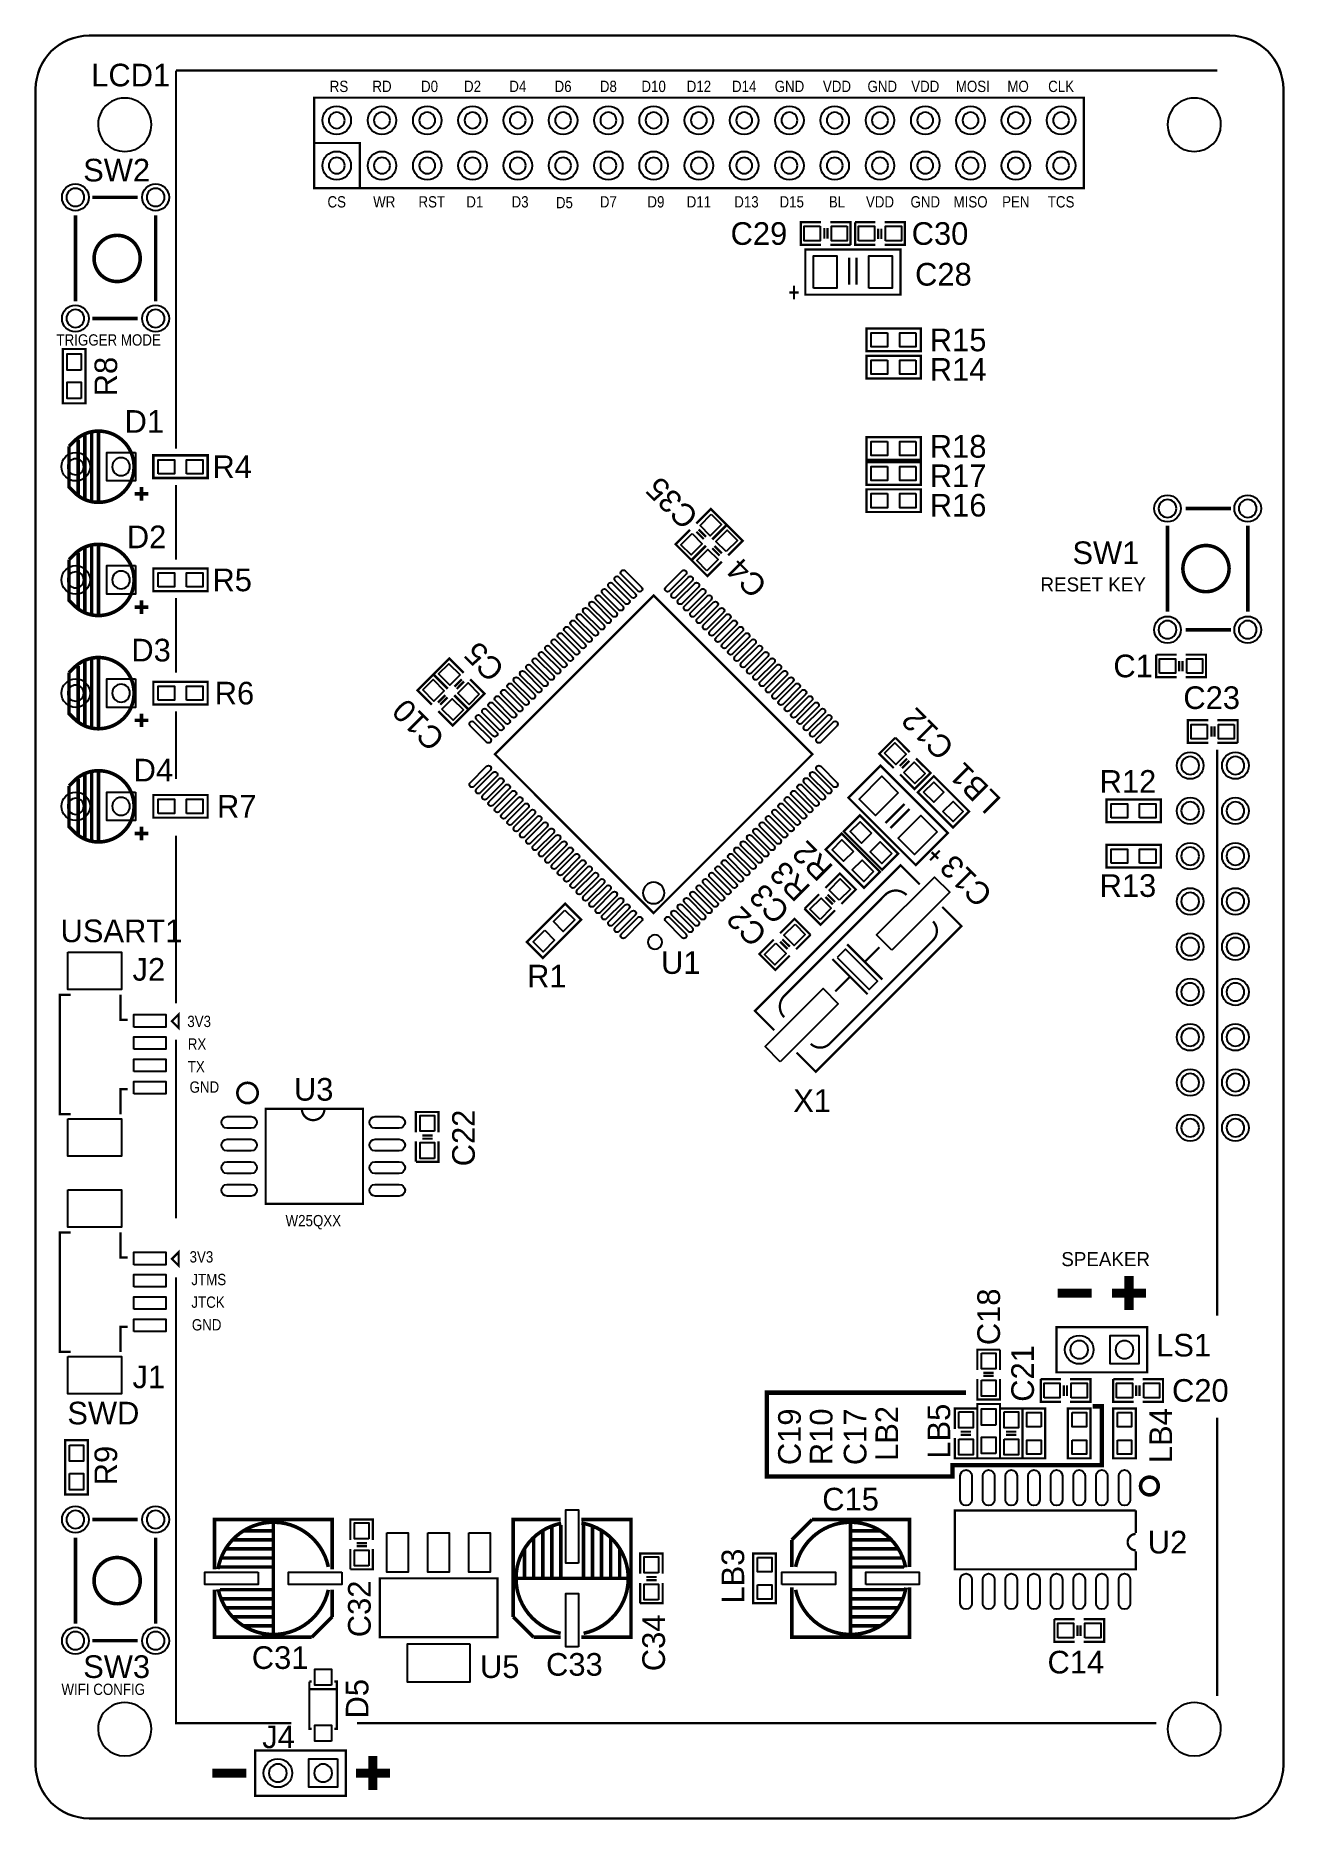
# Model space of a CAD drawing. Extents: x 0 to 70, y 0 to 100.
import ezdxf
from ezdxf.enums import TextEntityAlignment as Align

# ---------------------------------------------------------------- set-up
doc = ezdxf.new("R2010")
doc.units = 0
for name, color, linetype in [('BG_OUTLINE', 6, 'CONTINUOUS'), ('BO_SILKSCREEN_TOP', 7, 'CONTINUOUS'), ('PG_SILKSCREEN_TOP', 7, 'CONTINUOUS'), ('PIN_TOP', 12, 'CONTINUOUS'), ('RE_DISPLAY_TOP', 142, 'CONTINUOUS'), ('RE_SILKSCREEN_TOP', 7, 'CONTINUOUS')]:
    doc.layers.add(name, color=color, linetype=linetype)

msp = doc.modelspace()

# ---------------------------------------------------------------- texts
at = {"layer": 'BO_SILKSCREEN_TOP'}
for s, height, width, p in [('TRIGGER MODE', 0.635, 0.88, (1.1684, 82.6135)), ('USART1', 1.27, 1.02, (1.397, 49.149)), ('3V3', 0.635, 0.88, (8.509, 44.3865)), ('RX', 0.635, 0.88, (8.5344, 43.1165)), ('TX', 0.635, 0.88, (8.5344, 41.8465)), ('GND', 0.635, 0.88, (8.636, 40.7035)), ('W25QXX', 0.635, 0.88, (14.0208, 33.2105)), ('3V3', 0.635, 0.88, (8.636, 31.1785)), ('JTMS', 0.635, 0.88, (8.7376, 29.9085)), ('JTCK', 0.635, 0.88, (8.7376, 28.6385)), ('GND', 0.635, 0.88, (8.763, 27.3685)), ('SWD', 1.27, 1.02, (1.778, 22.098)), ('WIFI CONFIG', 0.635, 0.88, (1.4478, 6.9215))]:
    msp.add_text(s, height=height, dxfattribs=dict(at, width=width)).set_placement(p)
for s, p in [('RESET KEY', (56.3753, 68.8213)), ('SPEAKER', (57.5437, 30.9753))]:
    msp.add_text(s, height=0.7874, dxfattribs=at).set_placement(p)
at = {"layer": 'PG_SILKSCREEN_TOP', "width": 0.88}
for s, p in [('RS', (17.018, 96.8375)), ('RD', (19.431, 96.8375)), ('D0', (22.098, 96.8375)), ('D2', (24.511, 96.8375)), ('D4', (27.051, 96.8375)), ('D6', (29.591, 96.8375)), ('D8', (32.131, 96.8375)), ('D10', (34.671, 96.8375)), ('D12', (37.211, 96.8375)), ('D14', (39.751, 96.8375)), ('GND', (42.291, 96.8375)), ('VDD', (44.958, 96.8375)), ('GND', (47.498, 96.8375)), ('VDD', (49.911, 96.8375)), ('MOSI', (52.578, 96.8375)), ('MO', (55.118, 96.8375)), ('CLK', (57.531, 96.8375)), ('CS', (16.891, 90.3605)), ('RST', (22.225, 90.3605)), ('D3', (27.178, 90.3605)), ('D9', (34.798, 90.3605)), ('D13', (39.878, 90.3605)), ('GND', (49.911, 90.3605)), ('MISO', (52.451, 90.3605)), ('TCS', (57.531, 90.3605)), ('WR', (19.558, 90.3605)), ('D1', (24.638, 90.3605)), ('D5', (29.66466, 90.31732)), ('D7', (32.131, 90.3605)), ('D11', (37.211, 90.3605)), ('D15', (42.418, 90.3605)), ('BL', (44.958, 90.3605)), ('VDD', (47.371, 90.3605)), ('PEN', (54.991, 90.3605))]:
    msp.add_text(s, height=0.635, dxfattribs=at).set_placement(p, align=Align.CENTER)
at = {"layer": 'RE_SILKSCREEN_TOP', "width": 1.02}
for s, p in [('LCD1', (5.334, 97.155)), ('C28', (50.927, 85.979)), ('D1', (6.096, 77.724)), ('D2', (6.223, 71.247)), ('D3', (6.477, 64.897)), ('D4', (6.604, 58.166)), ('J2', (6.35, 46.99)), ('U1', (36.195, 47.371)), ('X1', (43.561, 39.624)), ('J1', (6.35, 24.13)), ('C15', (45.72, 17.272)), ('U2', (63.5, 14.859)), ('C31', (13.716, 8.382)), ('U5', (26.035, 7.874)), ('C33', (30.226, 8.001))]:
    msp.add_text(s, height=1.27, dxfattribs=at).set_placement(p, align=Align.CENTER)
for s, p in [('SW2', (2.667, 91.821)), ('C29', (38.989, 88.265)), ('C30', (49.149, 88.265)), ('R15', (50.165, 82.296)), ('R14', (50.165, 80.645)), ('R18', (50.165, 76.327)), ('R4', (9.9187, 75.184)), ('R17', (50.165, 74.676)), ('R16', (50.165, 73.025)), ('SW1', (58.166, 70.358)), ('R5', (9.9187, 68.834)), ('C1', (60.4647, 64.008)), ('R6', (10.0457, 62.484)), ('C23', (64.389, 62.23)), ('R12', (59.69, 57.531)), ('R7', (10.1727, 56.134)), ('R13', (59.69, 51.689)), ('R1', (27.5717, 46.609)), ('U3', (14.4907, 40.259)), ('LS1', (62.865, 25.908)), ('C20', (63.754, 23.368)), ('SW3', (2.667, 7.874)), ('C14', (56.769, 8.128)), ('J4', (12.7127, 3.937))]:
    msp.add_text(s, height=1.27, dxfattribs=at).set_placement(p)
for s, rotation, p in [('R8', 90, (4.572, 79.7687)), ('C35', 135, (37.26688, 73.10628)), ('C4', 135, (41.12768, 69.24548)), ('C5', 135, (26.39314, 64.54648)), ('C10', 135, (23.04288, 60.66028)), ('C12', 135, (51.61788, 60.15228)), ('R2', 135, (44.81068, 53.37048)), ('R3', 135, (43.54068, 52.22748)), ('C3', 135, (42.39514, 50.95748)), ('C2', 135, (41.12514, 49.68748)), ('C22', 90, (24.638, 36.576)), ('C18', 90, (54.102, 26.543)), ('C21', 90, (56.007, 23.368)), ('C19', 90, (42.926, 19.812)), ('R10', 90, (44.704, 19.812)), ('C17', 90, (46.609, 19.812)), ('R9', 90, (4.572, 18.6817)), ('C32', 90, (18.796, 10.16)), ('C34', 90, (35.306, 8.255)), ('D5', 90, (18.669, 5.6007))]:
    msp.add_text(s, height=1.27, rotation=rotation, dxfattribs=at).set_placement(p)
for s, rotation, p in [('LB1', 135, (53.15458, 58.23458)), ('C13', 135, (52.64658, 53.02758)), ('LB2', 90, (48.387, 21.59)), ('LB5', 90, (51.308, 21.717)), ('LB4', 90, (63.754, 21.463)), ('LB3', 90, (39.751, 13.589))]:
    msp.add_text(s, height=1.27, rotation=rotation, dxfattribs=at).set_placement(p, align=Align.CENTER)

# ---------------------------------------------------------------- linework, layer by layer
at = {"layer": 'BG_OUTLINE'}
for points in [[(2.99974, 99.9998, 0.414176), (0, 97.00006)], [(69.99986, 97.00006, 0.414185), (67.00012, 99.9998)], [(6.49986, 95.00108, 1.000127), (3.50012, 94.99854, 0.999873), (6.49986, 95.00108)], [(66.49974, 95.00108, 1.000127), (63.5, 94.99854, 0.999873), (66.49974, 95.00108)], [(6.49986, 5.00126, 1.000007), (3.50012, 4.99872, 0.999993), (6.49986, 5.00126)], [(66.49974, 5.00126, 1.000007), (63.5, 4.99872, 0.999993), (66.49974, 5.00126)], [(0, 2.99974, 0.414163), (2.99974, 0)], [(67.00012, 0, 0.414172), (69.99986, 2.99974)]]:
    msp.add_lwpolyline(points, format="xyb", dxfattribs=at)
msp.add_lwpolyline([(2.99974, 99.9998), (67.00012, 99.9998, -0.414185), (69.99986, 97.00006), (69.99986, 2.99974, -0.414172), (67.00012, 0), (2.99974, 0, -0.414163), (0, 2.99974), (0, 97.00006, -0.414176)], format="xyb", close=True, dxfattribs=at)
for points in [[(67.00012, 99.9998), (2.99974, 99.9998)], [(0, 97.00006), (0, 2.99974)], [(69.99986, 2.99974), (69.99986, 97.00006)], [(2.99974, 0), (67.00012, 0)]]:
    msp.add_lwpolyline(points, dxfattribs=at)
at = {"layer": 'BO_SILKSCREEN_TOP'}
for points, const_width in [([(61.341, 28.5115), (61.341, 30.4165)], 0.508), ([(57.3405, 29.464), (59.2455, 29.464)], 0.508), ([(60.3885, 29.464), (62.2935, 29.464)], 0.508), ([(52.197, 23.876), (41.021, 23.876), (41.021, 19.177), (51.435, 19.177), (51.435, 19.812), (59.817, 19.812), (59.817, 23.114), (59.309, 23.114)], 0.254), ([(18.923, 1.5875), (18.923, 3.4925)], 0.508), ([(9.906, 2.54), (11.811, 2.54)], 0.508), ([(17.9705, 2.54), (19.8755, 2.54)], 0.508)]:
    msp.add_lwpolyline(points, dxfattribs=dict(at, const_width=const_width))
at = {"layer": 'PG_SILKSCREEN_TOP'}
for points, const_width in [([(7.874, 76.835), (7.874, 98.044)], 0.127), ([(7.874, 98.044), (66.294, 98.044)], 0.127), ([(15.621, 96.52), (58.801, 96.52), (58.801, 91.44), (15.621, 91.44), (15.621, 96.52)], 0.127), ([(15.621, 93.98), (18.18132, 93.98), (18.18132, 91.45016)], 0.127), ([(3.175, 90.932), (5.715, 90.932)], 0.20066), ([(2.23012, 85.09), (2.23012, 89.916)], 0.20066), ([(6.731, 89.916), (6.731, 85.09)], 0.20066), ([(44.069, 88.265), (42.926, 88.265), (42.926, 89.535), (44.069, 89.535)], 0.127), ([(44.2468, 88.6206), (44.2468, 89.2048)], 0.127), ([(44.4246, 88.6206), (44.4246, 89.2048)], 0.127), ([(44.577, 89.535), (45.72, 89.535), (45.72, 88.265)], 0.127), ([(47.117, 88.265), (45.974, 88.265), (45.974, 89.535)], 0.127), ([(45.974, 89.535), (47.117, 89.535)], 0.127), ([(47.2694, 89.1794), (47.2694, 88.5952)], 0.127), ([(47.4472, 89.1794), (47.4472, 88.5952)], 0.127), ([(47.625, 89.535), (48.768, 89.535), (48.768, 88.265), (47.625, 88.265)], 0.127), ([(43.18, 88.011), (48.514, 88.011), (48.514, 85.471), (43.18, 85.471), (43.18, 88.011)], 0.127), ([(45.72, 88.265), (44.577, 88.265)], 0.127), ([(45.64634, 87.5411), (45.64634, 86.03996)], 0.127), ([(46.04766, 87.5411), (46.04766, 86.03996)], 0.127), ([(42.545, 85.979), (42.545, 85.217)], 0.127), ([(42.291, 85.598), (42.799, 85.598)], 0.127), ([(5.715, 84.13242), (3.175, 84.13242)], 0.20066), ([(49.657, 82.296), (46.609, 82.296), (46.609, 83.566), (49.657, 83.566), (49.657, 82.296)], 0.127), ([(1.524, 79.375), (1.524, 82.423), (2.794, 82.423), (2.794, 79.375), (1.524, 79.375)], 0.127), ([(49.657, 80.772), (46.609, 80.772), (46.609, 82.042), (49.657, 82.042), (49.657, 80.772)], 0.127), ([(2.37998, 74.168), (2.37998, 77.343)], 0.20066), ([(2.76098, 74.041), (2.76098, 77.597)], 0.20066), ([(3.14198, 73.914), (3.14198, 77.724)], 0.20066), ([(3.52298, 73.82002), (3.52298, 77.81798)], 0.20066), ([(49.657, 76.2), (46.609, 76.2), (46.609, 77.47), (49.657, 77.47), (49.657, 76.2)], 0.127), ([(6.604, 76.454), (9.652, 76.454), (9.652, 75.184), (6.604, 75.184), (6.604, 76.454)], 0.1524), ([(49.657, 74.803), (46.609, 74.803), (46.609, 76.073), (49.657, 76.073), (49.657, 74.803)], 0.127), ([(6.31698, 74.295), (5.55498, 74.295)], 0.20066), ([(5.93598, 74.676), (5.93598, 73.914)], 0.20066), ([(7.874, 70.612), (7.874, 74.803)], 0.127), ([(49.657, 73.279), (46.609, 73.279), (46.609, 74.549), (49.657, 74.549), (49.657, 73.279)], 0.127), ([(37.06876, 72.63638), (37.87648, 73.44664), (38.77564, 72.54748)], 0.127), ([(64.516, 73.47458), (67.056, 73.47458)], 0.20066), ([(37.60724, 71.38162), (36.79952, 70.57136), (35.90036, 71.47052), (36.71062, 72.27824)], 0.127), ([(37.48278, 71.75754), (37.06876, 72.17156)], 0.127), ([(37.60724, 71.88454), (37.19322, 72.29602)], 0.127), ([(37.95776, 71.74738), (38.76548, 72.55764), (39.66464, 71.65848), (38.85438, 70.85076)], 0.127), ([(38.77564, 72.54748), (37.96538, 71.73976)], 0.127), ([(63.5, 67.691), (63.5, 72.517)], 0.20066), ([(68.00088, 72.517), (68.00088, 67.691)], 0.20066), ([(2.37998, 67.818), (2.37998, 70.993)], 0.20066), ([(2.76098, 67.691), (2.76098, 71.247)], 0.20066), ([(3.14198, 67.564), (3.14198, 71.374)], 0.20066), ([(3.52298, 67.47002), (3.52298, 71.46798)], 0.20066), ([(36.78936, 70.58152), (37.59962, 71.38924)], 0.127), ([(37.95776, 71.24446), (38.37178, 70.83298)], 0.127), ([(38.08222, 71.37146), (38.49624, 70.95744)], 0.127), ([(6.604, 70.104), (9.652, 70.104), (9.652, 68.834), (6.604, 68.834), (6.604, 70.104)], 0.127), ([(38.49624, 70.49262), (37.68852, 69.68236), (36.78936, 70.58152)], 0.127), ([(6.31698, 67.945), (5.55498, 67.945)], 0.20066), ([(5.93598, 68.326), (5.93598, 67.564)], 0.20066), ([(7.874, 64.262), (7.874, 68.453)], 0.127), ([(34.671, 68.59778), (25.76322, 59.69), (34.671, 50.78222), (43.57878, 59.69), (34.671, 68.59778)], 0.127), ([(67.056, 66.675), (64.516, 66.675)], 0.20066), ([(3.14198, 61.214), (3.14198, 65.024)], 0.20066), ([(3.52298, 61.12002), (3.52298, 65.11798)], 0.20066), ([(23.12162, 63.35776), (22.31136, 64.16548), (23.21052, 65.06464), (24.01824, 64.25438)], 0.127), ([(64.008, 64.008), (62.865, 64.008), (62.865, 65.278)], 0.127), ([(62.865, 65.278), (64.008, 65.278)], 0.127), ([(64.516, 65.278), (65.659, 65.278), (65.659, 64.008), (64.516, 64.008)], 0.127), ([(2.37998, 61.468), (2.37998, 64.643)], 0.20066), ([(2.76098, 61.341), (2.76098, 64.897)], 0.20066), ([(22.23262, 62.46876), (21.42236, 63.27648), (22.32152, 64.17564)], 0.127), ([(22.32152, 64.17564), (23.12924, 63.36538)], 0.127), ([(64.1604, 64.9224), (64.1604, 64.3382)], 0.127), ([(64.3382, 64.9224), (64.3382, 64.3382)], 0.127), ([(6.604, 63.754), (9.652, 63.754), (9.652, 62.484), (6.604, 62.484), (6.604, 63.754)], 0.127), ([(22.98446, 63.00724), (22.57298, 62.59322)], 0.127), ([(23.48738, 63.00724), (24.29764, 62.19952), (23.39848, 61.30036), (22.59076, 62.11062)], 0.127), ([(24.28748, 62.18936), (23.47976, 62.99962)], 0.127), ([(23.49754, 63.48222), (23.91156, 63.89624)], 0.127), ([(23.62454, 63.35776), (24.03602, 63.77178)], 0.127), ([(24.37638, 63.89624), (25.18664, 63.08852), (24.28748, 62.18936)], 0.127), ([(5.93598, 61.976), (5.93598, 61.214)], 0.20066), ([(7.874, 58.293), (7.874, 62.103)], 0.127), ([(23.11146, 62.88278), (22.69744, 62.46876)], 0.127), ([(6.31698, 61.595), (5.55498, 61.595)], 0.20066), ([(65.786, 60.325), (64.643, 60.325), (64.643, 61.595), (65.786, 61.595)], 0.127), ([(65.9638, 60.6806), (65.9638, 61.2648)], 0.127), ([(66.1416, 60.6806), (66.1416, 61.2648)], 0.127), ([(66.294, 61.595), (67.437, 61.595), (67.437, 60.325)], 0.127), ([(48.14062, 58.91276), (47.33036, 59.72048), (48.22952, 60.61964)], 0.127), ([(48.22952, 60.61964), (49.03724, 59.80938)], 0.127), ([(67.437, 60.325), (66.294, 60.325)], 0.127), ([(66.294, 59.944), (66.294, 28.194)], 0.127), ([(49.37506, 53.47716), (45.60316, 57.24906), (47.39894, 59.04484), (51.17084, 55.27294), (49.37506, 53.47716)], 0.127), ([(48.89246, 59.45124), (48.48098, 59.03722)], 0.127), ([(49.39538, 59.45124), (50.20564, 58.64352), (49.30648, 57.74436), (48.49876, 58.55462)], 0.127), ([(49.01946, 59.32678), (48.60544, 58.91276)], 0.127), ([(2.37998, 55.118), (2.37998, 58.293)], 0.20066), ([(2.76098, 54.991), (2.76098, 58.547)], 0.20066), ([(3.14198, 54.864), (3.14198, 58.674)], 0.20066), ([(3.52298, 54.77002), (3.52298, 58.76798)], 0.20066), ([(49.48936, 57.56148), (51.46548, 55.58536), (52.36464, 56.48452), (50.38852, 58.46064), (49.48936, 57.56148)], 0.127), ([(6.604, 57.404), (9.652, 57.404), (9.652, 56.134), (6.604, 56.134), (6.604, 57.404)], 0.127), ([(60.071, 57.15), (63.119, 57.15), (63.119, 55.88), (60.071, 55.88), (60.071, 57.15)], 0.127), ([(47.49038, 53.21046), (45.33646, 55.36438), (46.23562, 56.26354), (48.38954, 54.10962), (47.49038, 53.21046)], 0.127), ([(47.67834, 55.83682), (48.74006, 56.89854)], 0.127), ([(47.96282, 55.55234), (49.02454, 56.61406)], 0.127), ([(6.31698, 55.245), (5.55498, 55.245)], 0.20066), ([(5.93598, 55.626), (5.93598, 54.864)], 0.20066), ([(7.874, 45.72), (7.874, 55.118)], 0.127), ([(46.47438, 52.19446), (44.32046, 54.34838), (45.21962, 55.24754), (47.37354, 53.09362), (46.47438, 52.19446)], 0.127), ([(50.18278, 53.7464), (50.72126, 54.28488)], 0.127), ([(50.63236, 53.8353), (50.27168, 54.19598)], 0.127), ([(60.071, 54.61), (63.119, 54.61), (63.119, 53.34), (60.071, 53.34), (60.071, 54.61)], 0.127), ([(41.43248, 44.21124), (40.35298, 45.29074), (48.5267, 53.46192), (49.60366, 52.38496)], 0.127), ([(44.30776, 52.18938), (45.11548, 52.99964), (46.01464, 52.10048), (45.20438, 51.29276)], 0.127), ([(30.60954, 50.41138), (28.45562, 48.25746), (27.55646, 49.15662), (29.71038, 51.31054), (30.60954, 50.41138)], 0.127), ([(50.86096, 51.12766), (51.93792, 50.0507), (43.76674, 41.87698), (42.68724, 42.95648)], 0.127), ([(43.13936, 51.02352), (43.94962, 51.83124)], 0.127), ([(44.84624, 50.93462), (44.03852, 50.12436), (43.13936, 51.02352)], 0.127), ([(44.30776, 51.68646), (44.72178, 51.27498)], 0.127), ([(44.43222, 51.81346), (44.84624, 51.39944)], 0.127), ([(41.76776, 49.64938), (42.57548, 50.45964), (43.47464, 49.56048)], 0.127), ([(42.30624, 48.39462), (41.49852, 47.58436), (40.59936, 48.48352), (41.40962, 49.29124)], 0.127), ([(42.18178, 48.77054), (41.76776, 49.18456)], 0.127), ([(42.30624, 48.89754), (41.89222, 49.30902)], 0.127), ([(43.47464, 49.56048), (42.66438, 48.75276)], 0.127), ([(47.50308, 47.05096), (45.52696, 49.02708)], 0.127), ([(44.69892, 48.19904), (46.67504, 46.22292)], 0.127), ([(47.34052, 48.86452), (46.51502, 48.03902)], 0.127), ([(44.86148, 46.38548), (45.68698, 47.21098)], 0.127), ([(1.9558, 46.20006), (1.35636, 46.20006), (1.35636, 39.49954), (1.9558, 39.49954)], 0.127), ([(5.1562, 44.79798), (4.75488, 44.79798), (4.75488, 46.20006)], 0.127), ([(8.02386, 45.0977), (8.02386, 44.3357), (7.64286, 44.7167), (8.02386, 45.0977)], 0.127), ([(7.874, 33.655), (7.874, 43.688)], 0.127), ([(5.1562, 40.89908), (4.75488, 40.89908), (4.75488, 39.49954)], 0.127), ([(13.2842, 34.4678), (18.3642, 34.4678), (18.3642, 39.8018), (12.9032, 39.8018), (12.9032, 34.4678), (13.2842, 34.4678)], 0.127), ([(21.336, 38.481), (21.336, 39.624), (22.606, 39.624), (22.606, 38.481)], 0.127), ([(22.606, 37.973), (22.606, 36.83), (21.336, 36.83)], 0.127), ([(21.336, 36.83), (21.336, 37.973)], 0.127), ([(21.6916, 38.3032), (22.2758, 38.3032)], 0.127), ([(21.6916, 38.1254), (22.2758, 38.1254)], 0.127), ([(1.9558, 32.86506), (1.35636, 32.86506), (1.35636, 26.16454), (1.9558, 26.16454)], 0.127), ([(5.1562, 31.46298), (4.75488, 31.46298), (4.75488, 32.86506)], 0.127), ([(8.02386, 31.7627), (8.02386, 31.0007), (7.64286, 31.3817), (8.02386, 31.7627)], 0.127), ([(14.351, 5.334), (7.874, 5.334), (7.874, 30.353)], 0.127), ([(5.1562, 27.56408), (4.75488, 27.56408), (4.75488, 26.16454)], 0.127), ([(62.357, 25.019), (57.277, 25.019), (57.277, 27.559), (62.357, 27.559), (62.357, 25.019)], 0.127), ([(52.832, 25.146), (52.832, 26.289), (54.102, 26.289)], 0.127), ([(54.102, 26.289), (54.102, 25.146)], 0.127), ([(53.7464, 24.9936), (53.1622, 24.9936)], 0.127), ([(54.102, 24.638), (54.102, 23.495), (52.832, 23.495), (52.832, 24.638)], 0.127), ([(53.7464, 24.8158), (53.1622, 24.8158)], 0.127), ([(57.531, 23.368), (56.388, 23.368), (56.388, 24.638)], 0.127), ([(56.388, 24.638), (57.531, 24.638)], 0.127), ([(57.6834, 24.2824), (57.6834, 23.6982)], 0.127), ([(57.8612, 24.2824), (57.8612, 23.6982)], 0.127), ([(58.039, 24.638), (59.182, 24.638), (59.182, 23.368), (58.039, 23.368)], 0.127), ([(61.595, 23.368), (60.452, 23.368), (60.452, 24.638)], 0.127), ([(60.452, 24.638), (61.595, 24.638)], 0.127), ([(61.7474, 24.2824), (61.7474, 23.6982)], 0.127), ([(61.9252, 24.2824), (61.9252, 23.6982)], 0.127), ([(62.103, 24.638), (63.246, 24.638), (63.246, 23.368), (62.103, 23.368)], 0.127), ([(51.562, 21.844), (51.562, 22.987), (52.832, 22.987)], 0.127), ([(52.832, 20.193), (52.832, 23.241), (54.102, 23.241), (54.102, 20.193), (52.832, 20.193)], 0.127), ([(52.832, 22.987), (52.832, 21.844)], 0.127), ([(54.102, 21.844), (54.102, 22.987), (55.372, 22.987)], 0.127), ([(56.642, 20.193), (56.642, 22.987), (55.372, 22.987), (55.372, 20.193), (56.642, 20.193)], 0.127), ([(55.372, 22.987), (55.372, 21.844)], 0.127), ([(57.912, 22.987), (57.912, 20.193), (59.182, 20.193), (59.182, 22.987), (57.912, 22.987)], 0.127), ([(60.452, 22.987), (60.452, 20.193), (61.722, 20.193), (61.722, 22.987), (60.452, 22.987)], 0.127), ([(66.294, 22.479), (66.294, 6.858)], 0.127), ([(2.921, 21.209), (2.921, 18.161), (1.651, 18.161), (1.651, 21.209), (2.921, 21.209)], 0.127), ([(52.832, 21.336), (52.832, 20.193), (51.562, 20.193), (51.562, 21.336)], 0.127), ([(52.4764, 21.6916), (51.8922, 21.6916)], 0.127), ([(52.4764, 21.5138), (51.8922, 21.5138)], 0.127), ([(55.372, 21.336), (55.372, 20.193), (54.102, 20.193), (54.102, 21.336)], 0.127), ([(55.0164, 21.6916), (54.4322, 21.6916)], 0.127), ([(55.0164, 21.5138), (54.4322, 21.5138)], 0.127), ([(61.722, 14.986), (61.722, 13.97), (51.562, 13.97), (51.562, 17.272), (61.722, 17.272)], 0.127), ([(61.722, 17.272), (61.722, 16.002)], 0.127), ([(3.175, 16.764), (5.715, 16.764)], 0.20066), ([(16.637, 13.97), (16.637, 16.764), (10.033, 16.764), (10.033, 13.97)], 0.20066), ([(13.335, 16.129), (11.684, 16.129)], 0.20066), ([(13.335, 10.287), (13.335, 16.637)], 0.20066), ([(17.653, 15.621), (17.653, 16.764), (18.923, 16.764), (18.923, 15.621)], 0.127), ([(26.797, 11.303), (26.797, 16.764), (29.464, 16.764)], 0.20066), ([(28.448, 13.462), (28.448, 16.129)], 0.20066), ([(28.956, 13.462), (28.956, 16.383)], 0.20066), ([(30.607, 10.16), (33.401, 10.16), (33.401, 16.764), (30.607, 16.764)], 0.20066), ([(30.734, 13.462), (30.734, 16.55064)], 0.20066), ([(31.242, 13.462), (31.242, 16.383)], 0.20066), ([(31.75, 13.462), (31.75, 16.129)], 0.20066), ([(43.561, 16.764), (42.418, 15.621)], 0.20066), ([(43.561, 16.764), (49.022, 16.764), (49.022, 14.097)], 0.20066), ([(45.72, 16.637), (45.72, 10.287)], 0.20066), ([(45.72, 16.129), (47.371, 16.129)], 0.20066), ([(2.23012, 10.922), (2.23012, 15.748)], 0.20066), ([(6.731, 15.748), (6.731, 10.922)], 0.20066), ([(13.335, 15.113), (10.668, 15.113)], 0.20066), ([(13.335, 15.621), (11.049, 15.621)], 0.20066), ([(18.923, 15.113), (18.923, 13.97), (17.653, 13.97)], 0.127), ([(17.653, 13.97), (17.653, 15.113)], 0.127), ([(18.0086, 15.4432), (18.5928, 15.4432)], 0.127), ([(18.0086, 15.2654), (18.5928, 15.2654)], 0.127), ([(27.432, 13.462), (27.432, 15.113)], 0.20066), ([(27.94, 13.462), (27.94, 15.748)], 0.20066), ([(32.258, 13.462), (32.258, 15.748)], 0.20066), ([(32.766, 13.462), (32.766, 15.113)], 0.20066), ([(42.418, 14.097), (42.418, 15.621)], 0.20066), ([(45.72, 15.621), (48.006, 15.621)], 0.20066), ([(45.72, 15.113), (48.387, 15.113)], 0.20066), ([(13.335, 14.097), (10.24636, 14.097)], 0.20066), ([(13.335, 14.605), (10.414, 14.605)], 0.20066), ([(33.909, 13.716), (33.909, 14.859), (35.179, 14.859), (35.179, 13.716)], 0.127), ([(40.259, 14.859), (40.259, 12.065), (41.529, 12.065), (41.529, 14.859), (40.259, 14.859)], 0.127), ([(45.72, 14.605), (48.641, 14.605)], 0.20066), ([(25.908, 10.16), (19.304, 10.16), (19.304, 13.462), (25.908, 13.462), (25.908, 10.16)], 0.127), ([(26.924, 13.462), (33.274, 13.462)], 0.20066), ([(35.179, 13.208), (35.179, 12.065), (33.909, 12.065)], 0.127), ([(33.909, 12.065), (33.909, 13.208)], 0.127), ([(34.2646, 13.5382), (34.8488, 13.5382)], 0.127), ([(34.2646, 13.3604), (34.8488, 13.3604)], 0.127), ([(42.418, 12.954), (42.418, 10.16), (49.022, 10.16), (49.022, 12.954)], 0.20066), ([(15.494, 10.16), (10.033, 10.16), (10.033, 12.827)], 0.20066), ([(13.335, 12.319), (10.414, 12.319)], 0.20066), ([(16.637, 12.827), (16.637, 11.303)], 0.20066), ([(45.72, 12.827), (48.80864, 12.827)], 0.20066), ([(45.72, 12.319), (48.641, 12.319)], 0.20066), ([(13.335, 11.811), (10.668, 11.811)], 0.20066), ([(13.335, 11.303), (11.049, 11.303)], 0.20066), ([(15.494, 10.16), (16.637, 11.303)], 0.20066), ([(26.797, 11.303), (27.94, 10.16)], 0.20066), ([(45.72, 11.811), (48.387, 11.811)], 0.20066), ([(45.72, 11.303), (48.006, 11.303)], 0.20066), ([(58.293, 9.906), (57.15, 9.906), (57.15, 11.176)], 0.127), ([(57.15, 11.176), (58.293, 11.176)], 0.127), ([(58.801, 11.176), (59.944, 11.176), (59.944, 9.906), (58.801, 9.906)], 0.127), ([(5.715, 9.96442), (3.175, 9.96442)], 0.20066), ([(13.335, 10.795), (11.684, 10.795)], 0.20066), ([(29.464, 10.16), (27.94, 10.16)], 0.20066), ([(45.72, 10.795), (47.371, 10.795)], 0.20066), ([(58.4454, 10.8204), (58.4454, 10.2362)], 0.127), ([(58.6232, 10.8204), (58.6232, 10.2362)], 0.127), ([(15.3543, 7.67588), (15.3543, 5.02412), (15.494, 5.02412)], 0.127), ([(15.494, 7.67588), (15.3543, 7.67588)], 0.127), ([(15.367, 7.239), (16.891, 7.239)], 0.127), ([(16.764, 5.02412), (16.9037, 5.02412), (16.9037, 7.67588), (16.764, 7.67588)], 0.127), ([(62.865, 5.334), (18.034, 5.334)], 0.127), ([(17.399, 1.27), (12.319, 1.27), (12.319, 3.81), (17.399, 3.81), (17.399, 1.27)], 0.127)]:
    msp.add_lwpolyline(points, dxfattribs=dict(at, const_width=const_width))
for points, const_width in [([(5.8674, 87.503, 1), (3.2766, 87.503, 1), (5.8674, 87.503)], 0.20066), ([(1.87198, 76.962), (1.87198, 74.676), (2.16662, 74.38136, 0.199066), (3.52298, 73.82002, 1), (3.52298, 77.81798, 0.199066), (2.16662, 77.25664), (1.87198, 76.962)], 0.20066), ([(1.87198, 70.612), (1.87198, 68.326), (2.16662, 68.03136, 0.199066), (3.52298, 67.47002, 1), (3.52298, 71.46798, 0.199066), (2.16662, 70.90664), (1.87198, 70.612)], 0.20066), ([(66.9544, 70.104, 1), (64.3636, 70.104, 1), (66.9544, 70.104)], 0.20066), ([(1.87198, 64.262), (1.87198, 61.976), (2.16662, 61.68136, 0.199066), (3.52298, 61.12002, 1), (3.52298, 65.11798, 0.199066), (2.16662, 64.55664), (1.87198, 64.262)], 0.20066), ([(1.87198, 57.912), (1.87198, 55.626), (2.16662, 55.33136, 0.199066), (3.52298, 54.77002, 1), (3.52298, 58.76798, 0.199066), (2.16662, 58.20664), (1.87198, 57.912)], 0.20066), ([(41.9989, 44.93768, -0.414126), (42.00144, 46.1391), (47.65548, 51.79568, -0.413992), (48.8569, 51.79822)], 0.127), ([(43.4848, 43.45178, 0.414597), (44.54652, 43.45432), (50.3428, 49.25314, 0.413978), (50.3428, 50.31232)], 0.127), ([(12.45616, 40.6908, 1), (11.31824, 40.6908, 1), (12.45616, 40.6908)], 0.14986), ([(14.9352, 39.8018, 0.618034), (15.9512, 39.2938)], 0.127), ([(15.9512, 39.2938, 0.236068), (16.2052, 39.8018)], 0.127), ([(62.98438, 18.64106, 0.99934), (61.9887, 18.6436, 1.000661), (62.98438, 18.64106)], 0.20066), ([(16.41856, 14.10462, 0.829926), (10.22858, 13.98016)], 0.20066), ([(29.464, 13.462), (29.464, 16.55064), (29.48178, 16.55064, 0.81648), (29.45638, 10.37844)], 0.20066), ([(30.74162, 10.37844, 0.829926), (30.61716, 16.56842)], 0.20066), ([(45.72, 14.097), (48.80864, 14.097), (48.80864, 14.07922, 0.81648), (42.63644, 14.10462)], 0.20066), ([(61.722, 15.9512, 0.598741), (61.341, 15.24)], 0.127), ([(61.341, 15.24, 0.25), (61.722, 15.0368)], 0.127), ([(5.8674, 13.335, 1), (3.2766, 13.335, 1), (5.8674, 13.335)], 0.20066), ([(42.63644, 12.81938, 0.829926), (48.82642, 12.94384)], 0.20066), ([(13.335, 12.827), (10.24636, 12.827), (10.24636, 12.84478, 0.81648), (16.41856, 12.81938)], 0.20066)]:
    msp.add_lwpolyline(points, format="xyb", dxfattribs=dict(at, const_width=const_width))
for points in [[(35.27298, 51.91252, 1), (34.06902, 51.911131, 1)], [(35.1409, 49.15408, 1), (34.342521, 49.154138, 1)]]:
    msp.add_lwpolyline(points, format="xyb", close=True, dxfattribs=at)
msp.add_lwpolyline([(44.9707, 48.29048), (46.76648, 46.4947), (47.2313, 46.95952), (45.43552, 48.7553)], close=True, dxfattribs=at)
at = {"layer": 'PIN_TOP'}
for points in [[(44.0055, 89.3064), (44.0055, 88.4936), (43.1165, 88.4936), (43.1165, 89.3064)], [(45.5295, 89.3064), (45.5295, 88.4936), (44.6405, 88.4936), (44.6405, 89.3064)], [(46.1645, 88.4936), (46.1645, 89.3064), (47.0535, 89.3064), (47.0535, 88.4936)], [(47.6885, 88.4936), (47.6885, 89.3064), (48.5775, 89.3064), (48.5775, 88.4936)], [(43.64736, 85.8393), (43.64736, 87.64016), (44.94784, 87.64016), (44.94784, 85.8393)], [(46.74616, 85.8393), (46.74616, 87.64016), (48.04664, 87.64016), (48.04664, 85.8393)], [(47.7901, 83.3247), (47.7901, 82.5373), (46.8757, 82.5373), (46.8757, 83.3247)], [(49.3903, 83.3247), (49.3903, 82.5373), (48.4759, 82.5373), (48.4759, 83.3247)], [(2.5527, 81.2419), (1.7653, 81.2419), (1.7653, 82.1563), (2.5527, 82.1563)], [(47.7901, 81.8007), (47.7901, 81.0133), (46.8757, 81.0133), (46.8757, 81.8007)], [(49.3903, 81.8007), (49.3903, 81.0133), (48.4759, 81.0133), (48.4759, 81.8007)], [(2.5527, 79.6417), (1.7653, 79.6417), (1.7653, 80.5561), (2.5527, 80.5561)], [(47.7901, 77.2287), (47.7901, 76.4413), (46.8757, 76.4413), (46.8757, 77.2287)], [(49.3903, 77.2287), (49.3903, 76.4413), (48.4759, 76.4413), (48.4759, 77.2287)], [(5.59308, 76.6191), (5.59308, 75.0189), (3.99288, 75.0189), (3.99288, 76.6191)], [(6.8707, 75.4253), (6.8707, 76.2127), (7.7851, 76.2127), (7.7851, 75.4253)], [(8.4709, 75.4253), (8.4709, 76.2127), (9.3853, 76.2127), (9.3853, 75.4253)], [(47.7901, 75.8317), (47.7901, 75.0443), (46.8757, 75.0443), (46.8757, 75.8317)], [(49.3903, 75.8317), (49.3903, 75.0443), (48.4759, 75.0443), (48.4759, 75.8317)], [(47.7901, 74.3077), (47.7901, 73.5203), (46.8757, 73.5203), (46.8757, 74.3077)], [(49.3903, 74.3077), (49.3903, 73.5203), (48.4759, 73.5203), (48.4759, 74.3077)], [(37.903421, 73.149157), (38.478157, 72.574421), (37.849539, 71.945803), (37.274803, 72.520539)], [(36.826461, 72.072197), (37.401197, 71.497461), (36.772579, 70.868843), (36.197843, 71.443579)], [(38.738539, 71.056803), (38.163803, 71.631539), (38.792421, 72.260157), (39.367157, 71.685421)], [(37.661579, 69.979843), (37.086843, 70.554579), (37.715461, 71.183197), (38.290197, 70.608461)], [(5.59308, 70.2691), (5.59308, 68.6689), (3.99288, 68.6689), (3.99288, 70.2691)], [(6.8707, 69.0753), (6.8707, 69.8627), (7.7851, 69.8627), (7.7851, 69.0753)], [(8.4709, 69.0753), (8.4709, 69.8627), (9.3853, 69.8627), (9.3853, 69.0753)], [(63.0555, 64.2366), (63.0555, 65.0494), (63.9445, 65.0494), (63.9445, 64.2366)], [(64.5795, 64.2366), (64.5795, 65.0494), (65.4685, 65.0494), (65.4685, 64.2366)], [(23.812197, 64.138539), (23.237461, 63.563803), (22.608843, 64.192421), (23.183579, 64.767157)], [(5.59308, 63.9191), (5.59308, 62.3189), (3.99288, 62.3189), (3.99288, 63.9191)], [(6.8707, 62.7253), (6.8707, 63.5127), (7.7851, 63.5127), (7.7851, 62.7253)], [(8.4709, 62.7253), (8.4709, 63.5127), (9.3853, 63.5127), (9.3853, 62.7253)], [(21.719843, 63.303421), (22.294579, 63.878157), (22.923197, 63.249539), (22.348461, 62.674803)], [(24.889157, 63.061579), (24.314421, 62.486843), (23.685803, 63.115461), (24.260539, 63.690197)], [(22.796803, 62.226461), (23.371539, 62.801197), (24.000157, 62.172579), (23.425421, 61.597843)], [(65.7225, 61.3664), (65.7225, 60.5536), (64.8335, 60.5536), (64.8335, 61.3664)], [(67.2465, 61.3664), (67.2465, 60.5536), (66.3575, 60.5536), (66.3575, 61.3664)], [(47.627843, 59.747421), (48.202579, 60.322157), (48.831197, 59.693539), (48.256461, 59.118803)], [(48.704803, 58.670461), (49.279539, 59.245197), (49.908157, 58.616579), (49.333421, 58.041843)], [(48.388749, 57.532651), (47.115349, 56.259251), (46.195771, 57.178829), (47.469171, 58.452229)], [(49.817684, 57.56656), (50.38344, 58.132316), (50.949196, 57.56656), (50.38344, 57.000804)], [(5.59308, 57.5691), (5.59308, 55.9689), (3.99288, 55.9689), (3.99288, 57.5691)], [(6.8707, 56.3753), (6.8707, 57.1627), (7.7851, 57.1627), (7.7851, 56.3753)], [(8.4709, 56.3753), (8.4709, 57.1627), (9.3853, 57.1627), (9.3853, 56.3753)], [(50.904804, 56.47944), (51.47056, 57.045196), (52.036316, 56.47944), (51.47056, 55.913684)], [(50.578229, 55.343171), (49.304829, 54.069771), (48.385251, 54.989349), (49.658651, 56.262749)], [(60.3377, 56.1213), (60.3377, 56.9087), (61.2521, 56.9087), (61.2521, 56.1213)], [(61.9379, 56.1213), (61.9379, 56.9087), (62.8523, 56.9087), (62.8523, 56.1213)], [(46.898257, 55.258519), (46.341481, 54.701743), (45.694903, 55.348321), (46.251679, 55.905097)], [(45.882257, 54.242519), (45.325481, 53.685743), (44.678903, 54.332321), (45.235679, 54.889097)], [(48.031097, 54.125679), (47.474321, 53.568903), (46.827743, 54.215481), (47.384519, 54.772257)], [(60.3377, 53.5813), (60.3377, 54.3687), (61.2521, 54.3687), (61.2521, 53.5813)], [(61.9379, 53.5813), (61.9379, 54.3687), (62.8523, 54.3687), (62.8523, 53.5813)], [(47.015097, 53.109679), (46.458321, 52.552903), (45.811743, 53.199481), (46.368519, 53.756257)], [(45.088539, 51.498803), (44.513803, 52.073539), (45.142421, 52.702157), (45.717157, 52.127421)], [(48.027824, 48.704088), (47.180088, 49.551824), (50.432736, 52.804472), (51.280472, 51.956736)], [(44.011579, 50.421843), (43.436843, 50.996579), (44.065461, 51.625197), (44.640197, 51.050461)], [(29.694321, 50.952097), (30.251097, 50.395321), (29.604519, 49.748743), (29.047743, 50.305519)], [(42.602421, 50.162157), (43.177157, 49.587421), (42.548539, 48.958803), (41.973803, 49.533539)], [(28.561481, 49.819257), (29.118257, 49.262481), (28.471679, 48.615903), (27.914903, 49.172679)], [(41.525461, 49.085197), (42.100197, 48.510461), (41.471579, 47.881843), (40.896843, 48.456579)], [(1.81483, 48.59147), (4.81457, 48.59147), (4.81457, 46.49089), (1.81483, 46.49089)], [(41.769264, 42.445528), (40.921528, 43.293264), (44.174176, 46.545912), (45.021912, 45.698176)], [(5.5118, 44.38904), (5.5118, 45.09008), (7.31266, 45.09008), (7.31266, 44.38904)], [(5.5118, 43.1419), (5.5118, 43.84294), (7.31266, 43.84294), (7.31266, 43.1419)], [(5.5118, 41.88968), (5.5118, 42.59072), (7.31266, 42.59072), (7.31266, 41.88968)], [(5.5118, 40.64), (5.5118, 41.34104), (7.31266, 41.34104), (7.31266, 40.64)], [(1.81483, 39.24173), (4.81457, 39.24173), (4.81457, 37.14115), (1.81483, 37.14115)], [(22.3774, 38.5445), (21.5646, 38.5445), (21.5646, 39.4335), (22.3774, 39.4335)], [(22.3774, 37.0205), (21.5646, 37.0205), (21.5646, 37.9095), (22.3774, 37.9095)], [(1.81483, 35.25647), (4.81457, 35.25647), (4.81457, 33.15589), (1.81483, 33.15589)], [(5.5118, 31.05404), (5.5118, 31.75508), (7.31266, 31.75508), (7.31266, 31.05404)], [(5.5118, 29.8069), (5.5118, 30.50794), (7.31266, 30.50794), (7.31266, 29.8069)], [(5.5118, 28.55468), (5.5118, 29.25572), (7.31266, 29.25572), (7.31266, 28.55468)], [(5.5118, 27.305), (5.5118, 28.00604), (7.31266, 28.00604), (7.31266, 27.305)], [(61.8871, 27.0891), (61.8871, 25.4889), (60.2869, 25.4889), (60.2869, 27.0891)], [(53.0606, 26.0985), (53.8734, 26.0985), (53.8734, 25.2095), (53.0606, 25.2095)], [(1.81483, 25.90673), (4.81457, 25.90673), (4.81457, 23.80615), (1.81483, 23.80615)], [(53.0606, 24.5745), (53.8734, 24.5745), (53.8734, 23.6855), (53.0606, 23.6855)], [(56.5785, 23.5966), (56.5785, 24.4094), (57.4675, 24.4094), (57.4675, 23.5966)], [(58.1025, 23.5966), (58.1025, 24.4094), (58.9915, 24.4094), (58.9915, 23.5966)], [(60.6425, 23.5966), (60.6425, 24.4094), (61.5315, 24.4094), (61.5315, 23.5966)], [(62.1665, 23.5966), (62.1665, 24.4094), (63.0555, 24.4094), (63.0555, 23.5966)], [(51.7906, 22.7965), (52.6034, 22.7965), (52.6034, 21.9075), (51.7906, 21.9075)], [(53.8607, 22.0599), (53.0733, 22.0599), (53.0733, 22.9743), (53.8607, 22.9743)], [(54.3306, 22.7965), (55.1434, 22.7965), (55.1434, 21.9075), (54.3306, 21.9075)], [(56.40705, 21.95957), (55.60695, 21.95957), (55.60695, 22.75967), (56.40705, 22.75967)], [(58.14695, 22.75967), (58.94705, 22.75967), (58.94705, 21.95957), (58.14695, 21.95957)], [(60.68695, 22.75967), (61.48705, 22.75967), (61.48705, 21.95957), (60.68695, 21.95957)], [(51.7906, 21.2725), (52.6034, 21.2725), (52.6034, 20.3835), (51.7906, 20.3835)], [(53.8607, 20.4597), (53.0733, 20.4597), (53.0733, 21.3741), (53.8607, 21.3741)], [(54.3306, 21.2725), (55.1434, 21.2725), (55.1434, 20.3835), (54.3306, 20.3835)], [(56.40705, 20.42033), (55.60695, 20.42033), (55.60695, 21.22043), (56.40705, 21.22043)], [(58.14695, 21.22043), (58.94705, 21.22043), (58.94705, 20.42033), (58.14695, 20.42033)], [(60.68695, 21.22043), (61.48705, 21.22043), (61.48705, 20.42033), (60.68695, 20.42033)], [(1.8923, 20.9423), (2.6797, 20.9423), (2.6797, 20.0279), (1.8923, 20.0279)], [(1.8923, 19.3421), (2.6797, 19.3421), (2.6797, 18.4277), (1.8923, 18.4277)], [(30.44952, 14.31163), (29.74848, 14.31163), (29.74848, 17.31137), (30.44952, 17.31137)], [(18.6944, 15.6845), (17.8816, 15.6845), (17.8816, 16.5735), (18.6944, 16.5735)], [(19.70532, 16.00962), (20.9042, 16.00962), (20.9042, 13.80998), (19.70532, 13.80998)], [(22.00656, 16.00962), (23.20544, 16.00962), (23.20544, 13.80998), (22.00656, 13.80998)], [(24.3078, 16.00962), (25.50668, 16.00962), (25.50668, 13.80998), (24.3078, 13.80998)], [(18.6944, 14.1605), (17.8816, 14.1605), (17.8816, 15.0495), (18.6944, 15.0495)], [(34.9504, 13.7795), (34.1376, 13.7795), (34.1376, 14.6685), (34.9504, 14.6685)], [(40.49395, 14.63167), (41.29405, 14.63167), (41.29405, 13.83157), (40.49395, 13.83157)], [(12.48537, 13.81252), (12.48537, 13.11148), (9.48563, 13.11148), (9.48563, 13.81252)], [(17.18437, 13.81252), (17.18437, 13.11148), (14.18463, 13.11148), (14.18463, 13.81252)], [(34.9504, 12.2555), (34.1376, 12.2555), (34.1376, 13.1445), (34.9504, 13.1445)], [(40.49395, 13.09243), (41.29405, 13.09243), (41.29405, 12.29233), (40.49395, 12.29233)], [(41.86936, 13.11148), (41.86936, 13.81252), (44.8691, 13.81252), (44.8691, 13.11148)], [(46.56836, 13.11148), (46.56836, 13.81252), (49.5681, 13.81252), (49.5681, 13.11148)], [(30.44952, 9.61263), (29.74848, 9.61263), (29.74848, 12.61237), (30.44952, 12.61237)], [(57.3405, 10.1346), (57.3405, 10.9474), (58.2295, 10.9474), (58.2295, 10.1346)], [(58.8645, 10.1346), (58.8645, 10.9474), (59.7535, 10.9474), (59.7535, 10.1346)], [(24.35606, 9.78662), (24.35606, 7.63778), (20.85594, 7.63778), (20.85594, 9.78662)], [(16.60398, 7.47522), (15.65402, 7.47522), (15.65402, 8.37438), (16.60398, 8.37438)], [(16.60398, 4.32562), (15.65402, 4.32562), (15.65402, 5.22478), (16.60398, 5.22478)], [(16.9291, 3.3401), (16.9291, 1.7399), (15.3289, 1.7399), (15.3289, 3.3401)]]:
    msp.add_lwpolyline(points, close=True, dxfattribs=at)
for points in [[(33.075118, 69.981416), (33.994696, 69.061838, -1), (33.782762, 68.849904), (32.863184, 69.769482, -1)], [(35.347304, 69.061838), (36.266882, 69.981416, -1), (36.478816, 69.769482), (35.559238, 68.849904, -1)], [(32.368998, 69.275296), (33.288576, 68.355718, -1), (33.076642, 68.143784), (32.157064, 69.063362, -1)], [(32.722058, 69.628356), (33.641636, 68.708778, -1), (33.429702, 68.496844), (32.510124, 69.416422, -1)], [(35.700364, 68.708778), (36.619942, 69.628356, -1), (36.831876, 69.416422), (35.912298, 68.496844, -1)], [(36.053424, 68.355718), (36.973002, 69.275296, -1), (37.184936, 69.063362), (36.265358, 68.143784, -1)], [(31.309818, 68.213576), (32.229396, 67.293998, -1), (32.017462, 67.082064), (31.097884, 68.001642, -1)], [(31.662878, 68.566636), (32.582456, 67.647058, -1), (32.370522, 67.435124), (31.450944, 68.354702, -1)], [(32.015938, 68.922236), (32.935516, 68.002658, -1), (32.723582, 67.790724), (31.804004, 68.710302, -1)], [(36.406484, 68.002658), (37.326062, 68.922236, -1), (37.537996, 68.710302), (36.618418, 67.790724, -1)], [(36.759544, 67.647058), (37.679122, 68.566636, -1), (37.891056, 68.354702), (36.971478, 67.435124, -1)], [(37.112604, 67.293998), (38.032182, 68.213576, -1), (38.244116, 68.001642), (37.324538, 67.082064, -1)], [(30.248098, 67.151856), (31.167676, 66.232278, -1), (30.955742, 66.020344), (30.036164, 66.939922, -1)], [(30.601158, 67.507456), (31.520736, 66.587878, -1), (31.308802, 66.375944), (30.389224, 67.295522, -1)], [(30.954218, 67.860516), (31.873796, 66.940938, -1), (31.661862, 66.729004), (30.742284, 67.648582, -1)], [(37.468204, 66.940938), (38.387782, 67.860516, -1), (38.599716, 67.648582), (37.680138, 66.729004, -1)], [(37.821264, 66.587878), (38.740842, 67.507456, -1), (38.952776, 67.295522), (38.033198, 66.375944, -1)], [(38.174324, 66.232278), (39.093902, 67.151856, -1), (39.305836, 66.939922), (38.386258, 66.020344, -1)], [(29.188918, 66.092676), (30.108496, 65.173098, -1), (29.896562, 64.961164), (28.976984, 65.880742, -1)], [(29.541978, 66.445736), (30.461556, 65.526158, -1), (30.249622, 65.314224), (29.330044, 66.233802, -1)], [(29.895038, 66.801336), (30.814616, 65.881758, -1), (30.602682, 65.669824), (29.683104, 66.589402, -1)], [(38.527384, 65.881758), (39.446962, 66.801336, -1), (39.658896, 66.589402), (38.739318, 65.669824, -1)], [(38.880444, 65.526158), (39.800022, 66.445736, -1), (40.011956, 66.233802), (39.092378, 65.314224, -1)], [(39.233504, 65.173098), (40.153082, 66.092676, -1), (40.365016, 65.880742), (39.445438, 64.961164, -1)], [(28.127198, 65.030956), (29.046776, 64.111378, -1), (28.834842, 63.899444), (27.915264, 64.819022, -1)], [(28.480258, 65.384016), (29.399836, 64.464438, -1), (29.187902, 64.252504), (28.268324, 65.172082, -1)], [(28.833318, 65.739616), (29.752896, 64.820038, -1), (29.540962, 64.608104), (28.621384, 65.527682, -1)], [(39.589104, 64.820038), (40.508682, 65.739616, -1), (40.720616, 65.527682), (39.801038, 64.608104, -1)], [(39.942164, 64.464438), (40.861742, 65.384016, -1), (41.073676, 65.172082), (40.154098, 64.252504, -1)], [(40.295224, 64.111378), (41.214802, 65.030956, -1), (41.426736, 64.819022), (40.507158, 63.899444, -1)], [(27.065478, 63.971776), (27.985056, 63.052198, -1), (27.773122, 62.840264), (26.853544, 63.759842, -1)], [(27.421078, 64.324836), (28.340656, 63.405258, -1), (28.128722, 63.193324), (27.209144, 64.112902, -1)], [(27.771598, 64.677896), (28.691176, 63.758318, -1), (28.479242, 63.546384), (27.559664, 64.465962, -1)], [(40.650824, 63.758318), (41.570402, 64.677896, -1), (41.782336, 64.465962), (40.862758, 63.546384, -1)], [(41.001344, 63.405258), (41.920922, 64.324836, -1), (42.132856, 64.112902), (41.213278, 63.193324, -1)], [(41.356944, 63.052198), (42.276522, 63.971776, -1), (42.488456, 63.759842), (41.568878, 62.840264, -1)], [(26.359358, 63.263116), (27.278936, 62.343538, -1), (27.067002, 62.131604), (26.147424, 63.051182, -1)], [(26.712418, 63.618716), (27.631996, 62.699138, -1), (27.420062, 62.487204), (26.500484, 63.406782, -1)], [(41.710004, 62.699138), (42.629582, 63.618716, -1), (42.841516, 63.406782), (41.921938, 62.487204, -1)], [(42.063064, 62.343538), (42.982642, 63.263116, -1), (43.194576, 63.051182), (42.274998, 62.131604, -1)], [(25.297638, 62.203936), (26.217216, 61.284358, -1), (26.005282, 61.072424), (25.085704, 61.992002, -1)], [(25.650698, 62.556996), (26.570276, 61.637418, -1), (26.358342, 61.425484), (25.438764, 62.345062, -1)], [(26.006298, 62.910056), (26.925876, 61.990478, -1), (26.713942, 61.778544), (25.794364, 62.698122, -1)], [(42.416124, 61.990478), (43.335702, 62.910056, -1), (43.547636, 62.698122), (42.628058, 61.778544, -1)], [(42.771724, 61.637418), (43.691302, 62.556996, -1), (43.903236, 62.345062), (42.983658, 61.425484, -1)], [(43.124784, 61.284358), (44.044362, 62.203936, -1), (44.256296, 61.992002), (43.336718, 61.072424, -1)], [(24.591518, 61.497816), (25.511096, 60.578238, -1), (25.299162, 60.366304), (24.379584, 61.285882, -1)], [(24.944578, 61.850876), (25.864156, 60.931298, -1), (25.652222, 60.719364), (24.732644, 61.638942, -1)], [(43.477844, 60.931298), (44.397422, 61.850876, -1), (44.609356, 61.638942), (43.689778, 60.719364, -1)], [(43.830904, 60.578238), (44.750482, 61.497816, -1), (44.962416, 61.285882), (44.042838, 60.366304, -1)], [(24.379584, 58.094118), (25.299162, 59.013696, -1), (25.511096, 58.801762), (24.591518, 57.882184, -1)], [(44.042838, 59.013696), (44.962416, 58.094118, -1), (44.750482, 57.882184), (43.830904, 58.801762, -1)], [(24.732644, 57.741058), (25.652222, 58.660636, -1), (25.864156, 58.448702), (24.944578, 57.529124, -1)], [(25.085704, 57.387998), (26.005282, 58.307576, -1), (26.217216, 58.095642), (25.297638, 57.176064, -1)], [(43.336718, 58.307576), (44.256296, 57.387998, -1), (44.044362, 57.176064), (43.124784, 58.095642, -1)], [(43.689778, 58.660636), (44.609356, 57.741058, -1), (44.397422, 57.529124), (43.477844, 58.448702, -1)], [(25.438764, 57.034938), (26.358342, 57.954516, -1), (26.570276, 57.742582), (25.650698, 56.823004, -1)], [(25.794364, 56.681878), (26.713942, 57.601456, -1), (26.925876, 57.389522), (26.006298, 56.469944, -1)], [(26.147424, 56.328818), (27.067002, 57.248396, -1), (27.278936, 57.036462), (26.359358, 56.116884, -1)], [(42.274998, 57.248396), (43.194576, 56.328818, -1), (42.982642, 56.116884), (42.063064, 57.036462, -1)], [(42.628058, 57.601456), (43.547636, 56.681878, -1), (43.335702, 56.469944), (42.416124, 57.389522, -1)], [(42.983658, 57.954516), (43.903236, 57.034938, -1), (43.691302, 56.823004), (42.771724, 57.742582, -1)], [(26.500484, 55.973218), (27.420062, 56.892796, -1), (27.631996, 56.680862), (26.712418, 55.761284, -1)], [(26.853544, 55.620158), (27.773122, 56.539736, -1), (27.985056, 56.327802), (27.065478, 55.408224, -1)], [(27.209144, 55.267098), (28.128722, 56.186676, -1), (28.340656, 55.974742), (27.421078, 55.055164, -1)], [(41.213278, 56.186676), (42.132856, 55.267098, -1), (41.920922, 55.055164), (41.001344, 55.974742, -1)], [(41.568878, 56.539736), (42.488456, 55.620158, -1), (42.276522, 55.408224), (41.356944, 56.327802, -1)], [(41.921938, 56.892796), (42.841516, 55.973218, -1), (42.629582, 55.761284), (41.710004, 56.680862, -1)], [(27.559664, 54.914038), (28.479242, 55.833616, -1), (28.691176, 55.621682), (27.771598, 54.702104, -1)], [(27.915264, 54.560978), (28.834842, 55.480556, -1), (29.046776, 55.268622), (28.127198, 54.349044, -1)], [(28.268324, 54.207918), (29.187902, 55.127496, -1), (29.399836, 54.915562), (28.480258, 53.995984, -1)], [(40.154098, 55.127496), (41.073676, 54.207918, -1), (40.861742, 53.995984), (39.942164, 54.915562, -1)], [(40.507158, 55.480556), (41.426736, 54.560978, -1), (41.214802, 54.349044), (40.295224, 55.268622, -1)], [(40.862758, 55.833616), (41.782336, 54.914038, -1), (41.570402, 54.702104), (40.650824, 55.621682, -1)], [(28.621384, 53.852318), (29.540962, 54.771896, -1), (29.752896, 54.559962), (28.833318, 53.640384, -1)], [(28.976984, 53.499258), (29.896562, 54.418836, -1), (30.108496, 54.206902), (29.188918, 53.287324, -1)], [(29.330044, 53.146198), (30.249622, 54.065776, -1), (30.461556, 53.853842), (29.541978, 52.934264, -1)], [(39.092378, 54.065776), (40.011956, 53.146198, -1), (39.800022, 52.934264), (38.880444, 53.853842, -1)], [(39.445438, 54.418836), (40.365016, 53.499258, -1), (40.153082, 53.287324), (39.233504, 54.206902, -1)], [(39.801038, 54.771896), (40.720616, 53.852318, -1), (40.508682, 53.640384), (39.589104, 54.559962, -1)], [(29.683104, 52.790598), (30.602682, 53.710176, -1), (30.814616, 53.498242), (29.895038, 52.578664, -1)], [(30.036164, 52.440078), (30.955742, 53.359656, -1), (31.167676, 53.147722), (30.248098, 52.228144, -1)], [(30.389224, 52.084478), (31.308802, 53.004056, -1), (31.520736, 52.792122), (30.601158, 51.872544, -1)], [(38.033198, 53.004056), (38.952776, 52.084478, -1), (38.740842, 51.872544), (37.821264, 52.792122, -1)], [(38.386258, 53.359656), (39.305836, 52.440078, -1), (39.093902, 52.228144), (38.174324, 53.147722, -1)], [(38.739318, 53.710176), (39.658896, 52.790598, -1), (39.446962, 52.578664), (38.527384, 53.498242, -1)], [(30.742284, 51.731418), (31.661862, 52.650996, -1), (31.873796, 52.439062), (30.954218, 51.519484, -1)], [(31.097884, 51.378358), (32.017462, 52.297936, -1), (32.229396, 52.086002), (31.309818, 51.166424, -1)], [(37.324538, 52.297936), (38.244116, 51.378358, -1), (38.032182, 51.166424), (37.112604, 52.086002, -1)], [(37.680138, 52.650996), (38.599716, 51.731418, -1), (38.387782, 51.519484), (37.468204, 52.439062, -1)], [(31.450944, 51.025298), (32.370522, 51.944876, -1), (32.582456, 51.732942), (31.662878, 50.813364, -1)], [(31.804004, 50.669698), (32.723582, 51.589276, -1), (32.935516, 51.377342), (32.015938, 50.457764, -1)], [(32.157064, 50.316638), (33.076642, 51.236216, -1), (33.288576, 51.024282), (32.368998, 50.104704, -1)], [(36.265358, 51.236216), (37.184936, 50.316638, -1), (36.973002, 50.104704), (36.053424, 51.024282, -1)], [(36.618418, 51.589276), (37.537996, 50.669698, -1), (37.326062, 50.457764), (36.406484, 51.377342, -1)], [(36.971478, 51.944876), (37.891056, 51.025298, -1), (37.679122, 50.813364), (36.759544, 51.732942, -1)], [(32.510124, 49.963578), (33.429702, 50.883156, -1), (33.641636, 50.671222), (32.722058, 49.751644, -1)], [(32.863184, 49.610518), (33.782762, 50.530096, -1), (33.994696, 50.318162), (33.075118, 49.398584, -1)], [(35.559238, 50.530096), (36.478816, 49.610518, -1), (36.266882, 49.398584), (35.347304, 50.318162, -1)], [(35.912298, 50.883156), (36.831876, 49.963578, -1), (36.619942, 49.751644), (35.700364, 50.671222, -1)], [(12.09167, 38.71468), (10.74293, 38.71468, -1), (10.74293, 39.36492), (12.09167, 39.36492, -1)], [(20.39747, 38.71468), (19.04873, 38.71468, -1), (19.04873, 39.36492), (20.39747, 39.36492, -1)], [(12.09167, 37.44468), (10.74293, 37.44468, -1), (10.74293, 38.09492), (12.09167, 38.09492, -1)], [(20.39747, 37.44468), (19.04873, 37.44468, -1), (19.04873, 38.09492), (20.39747, 38.09492, -1)], [(12.09167, 36.17468), (10.74293, 36.17468, -1), (10.74293, 36.82492), (12.09167, 36.82492, -1)], [(20.39747, 36.17468), (19.04873, 36.17468, -1), (19.04873, 36.82492), (20.39747, 36.82492, -1)], [(12.09167, 34.90468), (10.74293, 34.90468, -1), (10.74293, 35.55492), (12.09167, 35.55492, -1)], [(20.39747, 34.90468), (19.04873, 34.90468, -1), (19.04873, 35.55492), (20.39747, 35.55492, -1)], [(51.87188, 17.86763), (51.87188, 19.21637, -1), (52.52212, 19.21637), (52.52212, 17.86763, -1)], [(53.14188, 17.86763), (53.14188, 19.21637, -1), (53.79212, 19.21637), (53.79212, 17.86763, -1)], [(54.41188, 17.86763), (54.41188, 19.21637, -1), (55.06212, 19.21637), (55.06212, 17.86763, -1)], [(55.68188, 17.86763), (55.68188, 19.21637, -1), (56.33212, 19.21637), (56.33212, 17.86763, -1)], [(56.95188, 17.86763), (56.95188, 19.21637, -1), (57.60212, 19.21637), (57.60212, 17.86763, -1)], [(58.22188, 17.86763), (58.22188, 19.21637, -1), (58.87212, 19.21637), (58.87212, 17.86763, -1)], [(59.49188, 17.86763), (59.49188, 19.21637, -1), (60.14212, 19.21637), (60.14212, 17.86763, -1)], [(60.76188, 17.86763), (60.76188, 19.21637, -1), (61.41212, 19.21637), (61.41212, 17.86763, -1)], [(51.87188, 12.05357), (51.87188, 13.40231, -1), (52.52212, 13.40231), (52.52212, 12.05357, -1)], [(53.14188, 12.05357), (53.14188, 13.40231, -1), (53.79212, 13.40231), (53.79212, 12.05357, -1)], [(54.41188, 12.05357), (54.41188, 13.40231, -1), (55.06212, 13.40231), (55.06212, 12.05357, -1)], [(55.68188, 12.05357), (55.68188, 13.40231, -1), (56.33212, 13.40231), (56.33212, 12.05357, -1)], [(56.95188, 12.05357), (56.95188, 13.40231, -1), (57.60212, 13.40231), (57.60212, 12.05357, -1)], [(58.22188, 12.05357), (58.22188, 13.40231, -1), (58.87212, 13.40231), (58.87212, 12.05357, -1)], [(59.49188, 12.05357), (59.49188, 13.40231, -1), (60.14212, 13.40231), (60.14212, 12.05357, -1)], [(60.76188, 12.05357), (60.76188, 13.40231, -1), (61.41212, 13.40231), (61.41212, 12.05357, -1)]]:
    msp.add_lwpolyline(points, format="xyb", close=True, dxfattribs=at)
for centre, radius in [((16.891, 95.25), 0.8001), ((19.431, 95.25), 0.8001), ((21.971, 95.25), 0.8001), ((24.511, 95.25), 0.8001), ((27.051, 95.25), 0.8001), ((29.591, 95.25), 0.8001), ((32.131, 95.25), 0.8001), ((34.671, 95.25), 0.8001), ((37.211, 95.25), 0.8001), ((39.751, 95.25), 0.8001), ((42.291, 95.25), 0.8001), ((44.831, 95.25), 0.8001), ((47.371, 95.25), 0.8001), ((49.911, 95.25), 0.8001), ((52.451, 95.25), 0.8001), ((54.991, 95.25), 0.8001), ((57.531, 95.25), 0.8001), ((16.891, 92.71), 0.8001), ((19.431, 92.71), 0.8001), ((21.971, 92.71), 0.8001), ((24.511, 92.71), 0.8001), ((27.051, 92.71), 0.8001), ((29.591, 92.71), 0.8001), ((32.131, 92.71), 0.8001), ((34.671, 92.71), 0.8001), ((37.211, 92.71), 0.8001), ((39.751, 92.71), 0.8001), ((42.291, 92.71), 0.8001), ((44.831, 92.71), 0.8001), ((47.371, 92.71), 0.8001), ((49.911, 92.71), 0.8001), ((52.451, 92.71), 0.8001), ((54.991, 92.71), 0.8001), ((57.531, 92.71), 0.8001), ((2.23012, 90.932), 0.75057), ((6.731, 90.932), 0.75057), ((2.23012, 84.13242), 0.75057), ((6.731, 84.13242), 0.75057), ((2.25298, 75.819), 0.8001), ((63.5, 73.47458), 0.75057), ((68.00088, 73.47458), 0.75057), ((2.25298, 69.469), 0.8001), ((63.5, 66.675), 0.75057), ((68.00088, 66.675), 0.75057), ((2.25298, 63.119), 0.8001), ((64.77, 59.055), 0.75057), ((67.31, 59.055), 0.75057), ((2.25298, 56.769), 0.8001), ((64.77, 56.515), 0.75057), ((67.31, 56.515), 0.75057), ((64.77, 53.975), 0.75057), ((67.31, 53.975), 0.75057), ((64.77, 51.435), 0.75057), ((67.31, 51.435), 0.75057), ((64.77, 48.895), 0.75057), ((67.31, 48.895), 0.75057), ((64.77, 46.355), 0.75057), ((67.31, 46.355), 0.75057), ((64.77, 43.815), 0.75057), ((67.31, 43.815), 0.75057), ((64.77, 41.275), 0.75057), ((67.31, 41.275), 0.75057), ((64.77, 38.735), 0.75057), ((67.31, 38.735), 0.75057), ((58.547, 26.289), 0.8001), ((2.23012, 16.764), 0.75057), ((6.731, 16.764), 0.75057), ((2.23012, 9.96442), 0.75057), ((6.731, 9.96442), 0.75057), ((13.589, 2.54), 0.8001)]:
    msp.add_circle(centre, radius, dxfattribs=at)
at = {"layer": 'RE_DISPLAY_TOP'}
for points in [[(17.34058, 95.25, 1), (16.44142, 95.25, 1)], [(19.88058, 95.25, 1), (18.98142, 95.25, 1)], [(22.42058, 95.25, 1), (21.52142, 95.25, 1)], [(24.96058, 95.25, 1), (24.06142, 95.25, 1)], [(27.50058, 95.25, 1), (26.60142, 95.25, 1)], [(30.04058, 95.25, 1), (29.14142, 95.25, 1)], [(32.58058, 95.25, 1), (31.68142, 95.25, 1)], [(35.12058, 95.25, 1), (34.22142, 95.25, 1)], [(37.66058, 95.25, 1), (36.76142, 95.25, 1)], [(40.20058, 95.25, 1), (39.30142, 95.25, 1)], [(42.74058, 95.25, 1), (41.84142, 95.25, 1)], [(45.28058, 95.25, 1), (44.38142, 95.25, 1)], [(47.82058, 95.25, 1), (46.92142, 95.25, 1)], [(50.36058, 95.25, 1), (49.46142, 95.25, 1)], [(52.90058, 95.25, 1), (52.00142, 95.25, 1)], [(55.44058, 95.25, 1), (54.54142, 95.25, 1)], [(57.98058, 95.25, 1), (57.08142, 95.25, 1)], [(17.34058, 92.71, 1), (16.44142, 92.71, 1)], [(19.88058, 92.71, 1), (18.98142, 92.71, 1)], [(22.42058, 92.71, 1), (21.52142, 92.71, 1)], [(24.96058, 92.71, 1), (24.06142, 92.71, 1)], [(27.50058, 92.71, 1), (26.60142, 92.71, 1)], [(30.04058, 92.71, 1), (29.14142, 92.71, 1)], [(32.58058, 92.71, 1), (31.68142, 92.71, 1)], [(35.12058, 92.71, 1), (34.22142, 92.71, 1)], [(37.66058, 92.71, 1), (36.76142, 92.71, 1)], [(40.20058, 92.71, 1), (39.30142, 92.71, 1)], [(42.74058, 92.71, 1), (41.84142, 92.71, 1)], [(45.28058, 92.71, 1), (44.38142, 92.71, 1)], [(47.82058, 92.71, 1), (46.92142, 92.71, 1)], [(50.36058, 92.71, 1), (49.46142, 92.71, 1)], [(52.90058, 92.71, 1), (52.00142, 92.71, 1)], [(55.44058, 92.71, 1), (54.54142, 92.71, 1)], [(57.98058, 92.71, 1), (57.08142, 92.71, 1)], [(2.7305, 90.932, 1), (1.72974, 90.932, 1)], [(7.23138, 90.932, 1), (6.23062, 90.932, 1)], [(2.7305, 84.13242, 1), (1.72974, 84.13242, 1)], [(7.23138, 84.13242, 1), (6.23062, 84.13242, 1)], [(2.70256, 75.819, 1), (1.8034, 75.819, 1)], [(5.29336, 75.819, 1), (4.2926, 75.819, 1)], [(64.00038, 73.47458, 1), (62.99962, 73.47458, 1)], [(68.50126, 73.47458, 1), (67.5005, 73.47458, 1)], [(2.70256, 69.469, 1), (1.8034, 69.469, 1)], [(5.29336, 69.469, 1), (4.2926, 69.469, 1)], [(64.00038, 66.675, 1), (62.99962, 66.675, 1)], [(68.50126, 66.675, 1), (67.5005, 66.675, 1)], [(2.70256, 63.119, 1), (1.8034, 63.119, 1)], [(5.29336, 63.119, 1), (4.2926, 63.119, 1)], [(65.27038, 59.055, 1), (64.26962, 59.055, 1)], [(67.81038, 59.055, 1), (66.80962, 59.055, 1)], [(2.70256, 56.769, 1), (1.8034, 56.769, 1)], [(5.29336, 56.769, 1), (4.2926, 56.769, 1)], [(65.27038, 56.515, 1), (64.26962, 56.515, 1)], [(67.81038, 56.515, 1), (66.80962, 56.515, 1)], [(65.27038, 53.975, 1), (64.26962, 53.975, 1)], [(67.81038, 53.975, 1), (66.80962, 53.975, 1)], [(65.27038, 51.435, 1), (64.26962, 51.435, 1)], [(67.81038, 51.435, 1), (66.80962, 51.435, 1)], [(65.27038, 48.895, 1), (64.26962, 48.895, 1)], [(67.81038, 48.895, 1), (66.80962, 48.895, 1)], [(65.27038, 46.355, 1), (64.26962, 46.355, 1)], [(67.81038, 46.355, 1), (66.80962, 46.355, 1)], [(65.27038, 43.815, 1), (64.26962, 43.815, 1)], [(67.81038, 43.815, 1), (66.80962, 43.815, 1)], [(65.27038, 41.275, 1), (64.26962, 41.275, 1)], [(67.81038, 41.275, 1), (66.80962, 41.275, 1)], [(65.27038, 38.735, 1), (64.26962, 38.735, 1)], [(67.81038, 38.735, 1), (66.80962, 38.735, 1)], [(59.04738, 26.289, 1), (58.04662, 26.289, 1)], [(61.58738, 26.289, 1), (60.58662, 26.289, 1)], [(2.7305, 16.764, 1), (1.72974, 16.764, 1)], [(7.23138, 16.764, 1), (6.23062, 16.764, 1)], [(2.7305, 9.96442, 1), (1.72974, 9.96442, 1)], [(7.23138, 9.96442, 1), (6.23062, 9.96442, 1)], [(14.08938, 2.54, 1), (13.08862, 2.54, 1)], [(16.62938, 2.54, 1), (15.62862, 2.54, 1)]]:
    msp.add_lwpolyline(points, format="xyb", close=True, dxfattribs=at)

msp.set_redraw_order([(e.dxf.handle, doc.entitydb.next_handle()) for e in msp.query("TEXT MTEXT ATTDEF DIMENSION ARC_DIMENSION")])  # texts and dimensions are drawn at this point

doc.saveas('drawing.dxf')
